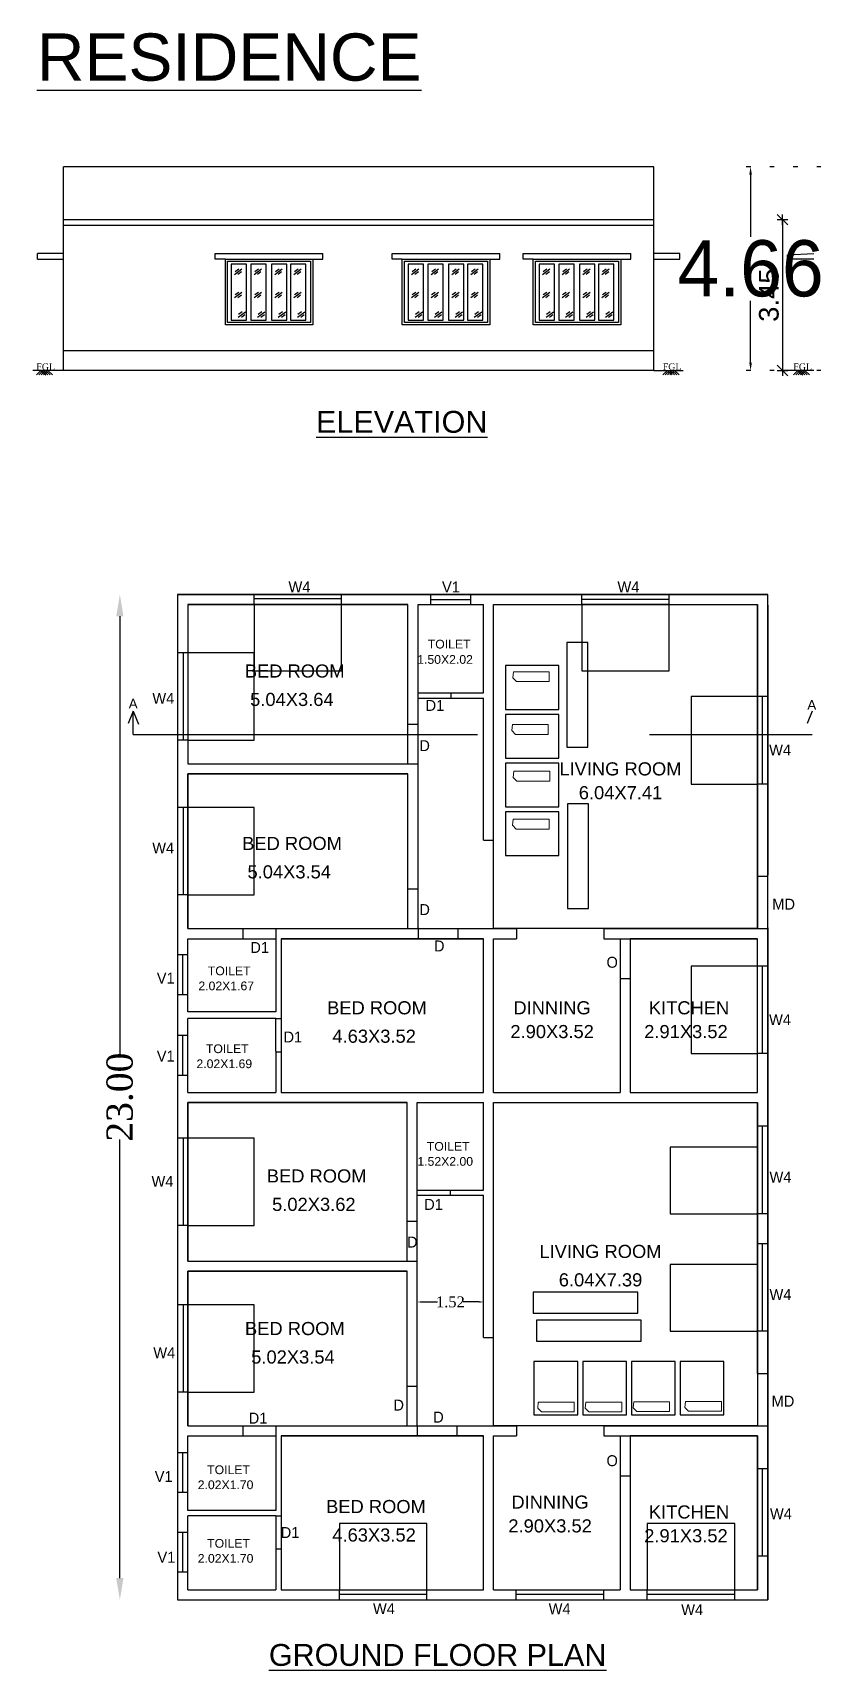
# Model space of a CAD drawing. Header units: metres. Extents: x 1422408 to 2565053, y 3723 to 80428.
# Drawn here: x 2267674.49 to 2267692.33, y 4114.16 to 4151.62 of the extents above; entities that cross this region are included whole.
import ezdxf
from ezdxf.enums import TextEntityAlignment as Align

# ---------------------------------------------------------------- set-up
doc = ezdxf.new("R2010")
doc.units = ezdxf.units.M
doc.header["$LTSCALE"] = 3.5
doc.header["$MEASUREMENT"] = 0
for name, pattern in [('DOT2', [0.125, 0, -0.125]), ('HIDDEN', [0.375, 0.25, -0.125]), ('PHANTOM2', [1.25, 0.625, -0.125, 0.125, -0.125, 0.125, -0.125])]:
    doc.linetypes.add(name, pattern=pattern)
doc.layers.get('0').update_dxf_attribs({"linetype": 'CONTINUOUS'})
doc.layers.get('DEFPOINTS').update_dxf_attribs({"linetype": 'CONTINUOUS'})
doc.layers.add('BLK_7_FLR_0_BLT_UP_AREA', color=1, linetype='CONTINUOUS', plot=False)
for name, color, linetype in [('BLK_7_FLR_0_EXIT_WIDTH_DOOR', 2, 'CONTINUOUS'), ('BLK_7_FLR_0_REGULAR_ROOM_1', 117, 'CONTINUOUS'), ('BLK_7_FLR_0_REGULAR_ROOM_10', 117, 'CONTINUOUS'), ('BLK_7_FLR_0_REGULAR_ROOM_2', 117, 'CONTINUOUS'), ('BLK_7_FLR_0_REGULAR_ROOM_3', 117, 'CONTINUOUS'), ('BLK_7_FLR_0_REGULAR_ROOM_4', 117, 'CONTINUOUS'), ('BLK_7_FLR_0_REGULAR_ROOM_5', 117, 'CONTINUOUS'), ('BLK_7_FLR_0_REGULAR_ROOM_6', 117, 'CONTINUOUS'), ('BLK_7_FLR_0_REGULAR_ROOM_7', 117, 'CONTINUOUS'), ('BLK_7_FLR_0_REGULAR_ROOM_8', 117, 'CONTINUOUS'), ('BLK_7_FLR_0_REGULAR_ROOM_9', 117, 'CONTINUOUS'), ('BLK_7_FLR_0_ROOM_10_LIGHT_VENTILATION_1', 232, 'CONTINUOUS'), ('BLK_7_FLR_0_ROOM_1_LIGHT_VENTILATION_1', 232, 'CONTINUOUS'), ('BLK_7_FLR_0_ROOM_2_LIGHT_VENTILATION_1', 232, 'CONTINUOUS'), ('BLK_7_FLR_0_ROOM_3_LIGHT_VENTILATION_1', 232, 'CONTINUOUS'), ('BLK_7_FLR_0_ROOM_4_LIGHT_VENTILATION_1', 232, 'CONTINUOUS'), ('BLK_7_FLR_0_ROOM_5_LIGHT_VENTILATION_1', 232, 'CONTINUOUS'), ('BLK_7_FLR_0_ROOM_7_LIGHT_VENTILATION_1', 232, 'CONTINUOUS'), ('BLK_7_FLR_0_ROOM_8_LIGHT_VENTILATION_1', 232, 'CONTINUOUS'), ('BLK_7_FLR_0_ROOM_9_LIGHT_VENTILATION_1', 232, 'CONTINUOUS'), ('BLK_7_FLR_0_URINAL', 235, 'CONTINUOUS'), ('BLK_7_FLR_0_WATER_CLOSET', 213, 'CONTINUOUS'), ('BLK_7_HT_OF_BLDG', 5, 'CONTINUOUS')]:
    doc.layers.add(name, color=color, linetype=linetype)
doc.layers.add('BLK_7_FLR_0_WASH', color=243, linetype='CONTINUOUS', lineweight=5)
doc.styles.add('ANAND', font='times.ttf')
doc.styles.add('ROOM TEXT 10.5', font='swisse.ttf')
doc.styles.add('style1', font='arial.ttf', dxfattribs={"height": 0.28})
doc.styles.add('style1jaya', font='times.ttf')
doc.dimstyles.new('STANDARD$0', dxfattribs={"dimtxt": 0.25, "dimasz": 0.1, "dimexe": 2, "dimexo": 2, "dimgap": 0, "dimtad": 0, "dimzin": 0, "dimdsep": 46, "dimtxsty": 'ANAND', "dimcen": 0.0625, "dimdle": 2.5, "dimse1": 1, "dimse2": 1, "dimclrd": 2, "dimclre": 9, "dimadec": 0, "dimazin": 0, "dimtfac": 1, "dimtix": 1, "dimtofl": 0, "dimtmove": 2, "dimatfit": 3, "dimldrblk": 'OBLIQUE', "dimfxl": 0, "dimtolj": 1, "dimtzin": 0, "dimarcsym": 0})

msp = doc.modelspace()

# ---------------------------------------------------------------- texts
at = {"ltscale": 0.22, "style": 'ROOM TEXT 10.5'}
for s, height, p in [('%%URESIDENCE', 1.08, (2267674.58698, 4150.51898, -0.00031)), ('%%UELEVATION', 0.5, (2267680.97582, 4142.46524, -0.00031)), ('1.50X2.02', 0.2, (2267683.29077, 4137.17995, -0.00057)), ('TOILET', 0.2, (2267683.532, 4137.53091, -0.00031)), ('BED ROOM', 0.3, (2267679.34604, 4136.86581, -0.00031)), ('5.04X3.64', 0.3, (2267679.46717, 4136.21536, -0.00031)), ('LIVING ROOM', 0.3, (2267686.54254, 4134.62693, -0.00031)), ('6.04X7.41', 0.3, (2267686.98707, 4134.08272, -0.00031)), ('BED ROOM', 0.3, (2267679.28562, 4132.92206, -0.00031)), ('5.04X3.54', 0.3, (2267679.40675, 4132.27162, -0.00031)), ('TOILET', 0.2, (2267678.49967, 4130.05664, -0.00005)), ('2.02X1.67', 0.2, (2267678.2835, 4129.71284, -0.00031)), ('BED ROOM', 0.3, (2267681.22877, 4129.16253, -0.00031)), ('DINNING', 0.3, (2267685.49104, 4129.16253, -0.00031)), ('KITCHEN', 0.3, (2267688.58963, 4129.16253, -0.00031)), ('4.63X3.52', 0.3, (2267681.34989, 4128.51208, -0.00031)), ('2.90X3.52', 0.3, (2267685.42187, 4128.61832, -0.00031)), ('2.91X3.52', 0.3, (2267688.48441, 4128.61832, -0.00031)), ('TOILET', 0.2, (2267678.45592, 4128.27548, -0.00005)), ('2.02X1.69', 0.2, (2267678.23975, 4127.93168, -0.00031)), ('TOILET', 0.2, (2267683.51065, 4126.04264, -0.00031)), ('1.52X2.00', 0.2, (2267683.29449, 4125.69884, -0.00057)), ('BED ROOM', 0.3, (2267679.84915, 4125.31613, -0.00031)), ('5.02X3.62', 0.3, (2267679.97027, 4124.66568, -0.00031)), ('LIVING ROOM', 0.3, (2267686.08525, 4123.58972, -0.00031)), ('6.04X7.39', 0.3, (2267686.52978, 4122.93989, -0.00031)), ('BED ROOM', 0.3, (2267679.34959, 4121.82539, -0.00031)), ('5.02X3.54', 0.3, (2267679.49183, 4121.17494, -0.00031)), ('TOILET', 0.2, (2267678.48531, 4118.64522, -0.00031)), ('2.02X1.70', 0.2, (2267678.26914, 4118.30142, -0.00057)), ('BED ROOM', 0.3, (2267681.20558, 4117.75376, -0.00031)), ('DINNING', 0.3, (2267685.44456, 4117.85583, -0.00031)), ('KITCHEN', 0.3, (2267688.58963, 4117.63024, -0.00031)), ('2.90X3.52', 0.3, (2267685.37539, 4117.31162, -0.00031)), ('TOILET', 0.2, (2267678.48531, 4116.96203, -0.00031)), ('4.63X3.52', 0.3, (2267681.34783, 4117.10331, -0.00031)), ('2.91X3.52', 0.3, (2267688.48441, 4117.08604, -0.00031)), ('2.02X1.70', 0.2, (2267678.26914, 4116.61823, -0.00057)), ('%%UGROUND FLOOR PLAN', 0.5, (2267679.89602, 4114.25934, -0.00031))]:
    msp.add_text(s, height=height, dxfattribs=at).set_placement(p)
at = {"linetype": 'HIDDEN', "style": 'style1jaya'}
for p in [(2267674.76142, 4143.97647, -0.00046), (2267689.09429, 4143.97647, -0.00046), (2267692.08158, 4143.97647, -0.00046)]:
    msp.add_text(' FGL', height=0.15, dxfattribs=at).set_placement(p, align=Align.MIDDLE_CENTER)
at = {"ltscale": 0.5, "style": 'ROOM TEXT 10.5'}
for p in [(2267676.68827, 4136.15876, -0.00031), (2267692.21532, 4136.1304, -0.00031)]:
    msp.add_text('A', height=0.22056, dxfattribs=at).set_placement(p)
at = {"extrusion": (2.5088e-05, 2.28178e-05, 1), "char_height": 0.25, "text_direction": (1, 0, -2.5e-05)}
for s, width, insert, attachment_point in [('W4', 666.519572, (2267680.84656, 4138.8135, -0.00045), 9), ('V1', 666.519572, (2267684.26664, 4138.8135, -0.00045), 9), ('W4', 666.519572, (2267688.37363, 4138.8135, -0.00045), 9), ('W4', 666.519572, (2267677.73226, 4136.26638, -0.00081), 9), ('D1', 431.3387782, (2267683.90908, 4136.3536, -0.00096), 3), ('D', 431.3387782, (2267683.58065, 4135.43325, -0.00092), 3), ('W4', 666.519572, (2267691.84409, 4135.0841, -0.00113), 9), ('W4', 666.519572, (2267677.72969, 4132.84254, -0.00073), 9), ('MD', 1592.1697861, (2267691.93459, 4131.80799, -0.00106), 3), ('D', 431.3387782, (2267683.58065, 4131.68325, -0.00084), 3), ('D1', 431.3387782, (2267679.89908, 4130.81652, -0.00074), 3), ('D', 431.3387782, (2267683.91564, 4130.85157, -0.00084), 3), ('O', 431.3387782, (2267687.88138, 4130.4782, -0.00045), 3), ('V1', 666.519572, (2267677.74054, 4129.86699, -0.00062), 9), ('W4', 666.519572, (2267691.84231, 4128.91558, -0.00099), 9), ('D1', 431.3387782, (2267680.65799, 4128.7695, -0.00032), 3), ('V1', 666.519572, (2267677.74054, 4128.08249, -0.00062), 9), ('W4', 666.519572, (2267677.71266, 4125.21725, -0.00055), 9), ('W4', 666.519572, (2267691.85238, 4125.31312, -0.00087), 9), ('D1', 431.3387782, (2267683.8777, 4124.94016, -0.0007), 3), ('D', 431.3387782, (2267683.29884, 4124.07825, -0.00066), 3), ('W4', 666.519572, (2267691.85238, 4122.62671, -0.00087), 9), ('W4', 666.519572, (2267677.75437, 4121.29664, -0.00047), 9), ('D', 431.3387782, (2267682.98723, 4120.34942, -0.00058), 3), ('MD', 1592.1697861, (2267691.9188, 4120.43873, -0.00079), 3), ('D1', 431.3387782, (2267679.86207, 4120.05006, -0.00048), 3), ('D', 431.3387782, (2267683.89692, 4120.07382, -0.00058), 3), ('O', 431.3387782, (2267687.88138, 4119.07775, -0.00031), 3), ('V1', 666.519572, (2267677.69357, 4118.46604, -0.0004), 9), ('W4', 666.519572, (2267691.86314, 4117.6136, -0.00073), 9), ('D1', 431.3387782, (2267680.59442, 4117.43402, -0.00044), 3), ('V1', 666.519572, (2267677.75532, 4116.61948, -0.00035), 9), ('W4', 666.519572, (2267682.78012, 4115.44332, -0.00045), 9), ('W4', 666.519572, (2267686.79899, 4115.44002, -0.00055), 9), ('W4', 666.519572, (2267689.83208, 4115.41993, -0.00063), 9)]:
    msp.add_mtext_dynamic_manual_height_columns(s, width=width, gutter_width=5000, heights=[0], dxfattribs=dict(at, insert=insert, attachment_point=attachment_point))

# ---------------------------------------------------------------- blocks, each defined once
blk = doc.blocks.new('*D680')
at = {"lineweight": -2}
for p, q in [((2267676.487, 4138.268), (2267676.487, 4128.239)), ((2267676.487, 4116.268), (2267676.487, 4126.297))]:
    blk.add_line(p, q, dxfattribs=at)
for points in [[(2267676.404, 4138.268), (2267676.57, 4138.268), (2267676.487, 4138.768)], [(2267676.404, 4116.268), (2267676.57, 4116.268), (2267676.487, 4115.768)]]:
    blk.add_solid(points)
at = {"layer": 'DEFPOINTS', "color": 0}
for p in [(2267676.487, 4138.768), (2267677.809, 4138.768, 0), (2267677.809, 4115.768, 0)]:
    blk.add_point(p, dxfattribs=at)
at = {"color": 0, "lineweight": -2, "insert": (2267676.487, 4127.268), "char_height": 0.6, "attachment_point": 5, "rotation": 90, "style": 'ANAND'}
blk.add_mtext('\\A1;23.00', dxfattribs=at)
blk = doc.blocks.new('_Oblique')
at = {"color": 0, "linetype": 'ByBlock', "lineweight": -2}
blk.add_line((-0.5, -0.5), (0.5, 0.5), dxfattribs=at)
blk = doc.blocks.new('*D594')
at = {"layer": 'BLK_7_FLR_0_EXIT_WIDTH_DOOR', "color": 2, "linetype": 'Continuous', "lineweight": -2, "ltscale": 400}
for p, q in [((2267683.389, 4122.583), (2267683.755, 4122.583)), ((2267684.709, 4122.583), (2267684.343, 4122.583))]:
    blk.add_line(p, q, dxfattribs=at)
at = {"layer": 'BLK_7_FLR_0_EXIT_WIDTH_DOOR', "color": 2, "ltscale": 400}
for points in [[(2267683.389, 4122.599), (2267683.389, 4122.566), (2267683.289, 4122.583)], [(2267684.709, 4122.599), (2267684.709, 4122.566), (2267684.809, 4122.583)]]:
    blk.add_solid(points, dxfattribs=at)
at = {"layer": 'DEFPOINTS', "color": 0, "ltscale": 400}
for p in [(2267683.289, 4122.583, 0), (2267684.809, 4122.583, 0), (2267684.809, 4122.583)]:
    blk.add_point(p, dxfattribs=at)
at = {"layer": 'BLK_7_FLR_0_EXIT_WIDTH_DOOR', "color": 0, "ltscale": 400, "insert": (2267684.049, 4122.583), "char_height": 0.25, "attachment_point": 5, "style": 'ANAND'}
blk.add_mtext('\\A1;1.52', dxfattribs=at)
blk = doc.blocks.new('ER')
for p, q in [((-3, -3), (3, 3)), ((-3, 0), (3, 0)), ((0, -3), (0, 3))]:
    blk.add_line(p, q)
blk = doc.blocks.new('*D683')
at = {"lineweight": -2, "ltscale": 0.05}
blk.add_line((2267691.648, 4147.298), (2267691.648, 4143.928), dxfattribs=at)
at = {"layer": 'DEFPOINTS', "color": 0, "ltscale": 0.05}
for p in [(2267692.366, 4147.338, 0), (2267691.648, 4143.888), (2267692.366, 4143.888, 0)]:
    blk.add_point(p, dxfattribs=at)
at = {"lineweight": -2, "ltscale": 0.05, "xscale": 0.04, "yscale": 0.04, "zscale": 0.04}
for p, rotation in [((2267691.648, 4147.338), 90), ((2267691.648, 4143.888), 270)]:
    blk.add_blockref('ER', p, dxfattribs=dict(at, rotation=rotation))
at = {"color": 0, "ltscale": 0.05, "insert": (2267691.338, 4145.613), "char_height": 0.28, "attachment_point": 5, "rotation": 90, "style": 'style1'}
blk.add_mtext('\\A1;{\\H1.6071x;3.45}', dxfattribs=at)
blk = doc.blocks.new('_DOT')
at = {"color": 0, "linetype": 'ByBlock'}
blk.add_line((-0.5, 0), (-1, 0), dxfattribs=at)
at = {"color": 0, "linetype": 'ByBlock', "const_width": 0.5}
blk.add_lwpolyline([(-0.25, 0, 1), (0.25, 0, 1)], format="xyb", close=True, dxfattribs=at)
blk = doc.blocks.new('*D693')
at = {"layer": 'BLK_7_HT_OF_BLDG', "color": 0, "linetype": 'DOT2', "lineweight": -2}
for p, q in [((2267692.533, 4148.548), (2267690.738, 4148.548)), ((2267692.533, 4143.888), (2267690.738, 4143.888))]:
    blk.add_line(p, q, dxfattribs=at)
at = {"layer": 'BLK_7_HT_OF_BLDG', "color": 0, "linetype": 'PHANTOM2', "lineweight": -2}
for p, q in [((2267690.918, 4148.368), (2267690.918, 4146.95)), ((2267690.918, 4144.068), (2267690.918, 4145.485))]:
    blk.add_line(p, q, dxfattribs=at)
at = {"layer": 'BLK_7_HT_OF_BLDG', "color": 0}
for points in [[(2267690.888, 4148.368), (2267690.948, 4148.368), (2267690.918, 4148.548)], [(2267690.888, 4144.068), (2267690.948, 4144.068), (2267690.918, 4143.888)]]:
    blk.add_solid(points, dxfattribs=at)
at = {"layer": 'DEFPOINTS', "color": 0}
for p in [(2267690.918, 4148.548), (2267692.596, 4148.548, 0), (2267692.596, 4143.888, 0)]:
    blk.add_point(p, dxfattribs=at)
at = {"layer": 'BLK_7_HT_OF_BLDG', "color": 0, "lineweight": 25, "insert": (2267690.918, 4146.218), "char_height": 0.6, "attachment_point": 5}
blk.add_mtext('\\A1;{\\H2.1429x;4.66}', dxfattribs=at)

# ---------------------------------------------------------------- dimensions: what is measured, and where the dimension line sits
at = {"ltscale": 0.05}
dim = msp.add_linear_dim(base=(2267691.64807, 4143.88762, -0.00031), p1=(2267692.36578, 4147.33762, -0.00046), p2=(2267692.36578, 4143.88762, -0.00046), angle=90, text='{\\H1.6071x;3.45}', dimstyle='STANDARD$0', override={"dimtxt": 0.28, "dimasz": 0.04, "dimgap": 0.08, "dimtad": 2, "dimtxsty": 'style1', "dimblk": 'ER', "dimclrd": 256, "dimldrblk": 'DOT', "dimfxl": 0.18, "dimfxlon": 1, "dimarcsym": 1}, dxfattribs=at)
dim.commit()
dim.dimension.update_dxf_attribs({"geometry": '*D683', "text_midpoint": (2267691.33817, 4145.61262, -0.00031)})
at = {"lineweight": -2}
dim = msp.add_aligned_dim(p1=(2267677.80894, 4115.76801, -0.00034), p2=(2267677.80894, 4138.76801, -0.00046), distance=1.32183, dimstyle='STANDARD$0', override={"dimtxt": 0.6, "dimasz": 0.5, "dimclrd": 256}, dxfattribs=at)
dim.commit()
dim.dimension.update_dxf_attribs({"geometry": '*D680', "text_midpoint": (2267676.48711, 4127.26801)})
at = {"layer": 'BLK_7_FLR_0_EXIT_WIDTH_DOOR', "ltscale": 400}
dim = msp.add_aligned_dim(p1=(2267683.28894, 4122.58277, -0.00024), p2=(2267684.80894, 4122.58277, -0.00028), distance=0, dimstyle='STANDARD$0', override={"dimfxl": 0.18}, dxfattribs=at)
dim.commit()
dim.dimension.update_dxf_attribs({"geometry": '*D594', "text_midpoint": (2267684.04894, 4122.58277)})
at = {"layer": 'BLK_7_HT_OF_BLDG', "lineweight": 25}
dim = msp.add_aligned_dim(p1=(2267692.59578, 4143.88762, -0.00046), p2=(2267692.59578, 4148.54762, -0.00046), distance=1.67819, text='{\\H2.1429x;4.66}', dimstyle='STANDARD$0', override={"dimtxt": 0.6, "dimasz": 0.18, "dimexe": 0.18, "dimexo": 0.0625, "dimgap": 0.09, "dimtih": 1, "dimtoh": 1, "dimdec": 4, "dimtxsty": 'Standard', "dimcen": 0.09, "dimdle": 0, "dimse1": 0, "dimse2": 0, "dimclrd": 0, "dimclre": 0, "dimtdec": 4, "dimtix": 0, "dimtmove": 0, "dimfxl": 0, "dimarcsym": 2}, dxfattribs=at)
dim.commit()
dim.dimension.update_dxf_attribs({"geometry": '*D693', "text_midpoint": (2267690.91759, 4146.21762)})

# ---------------------------------------------------------------- linework, layer by layer
at = {"ltscale": 0.05}
for p, q in [((2267675.20057, 4143.88762, -0.00046), (2267675.20057, 4148.54762, -0.00046)), ((2267688.70057, 4148.54762, -0.00046), (2267675.20057, 4148.54762, -0.00046)), ((2267688.70057, 4143.88762, -0.00048), (2267688.70057, 4148.54762, -0.00048)), ((2267688.70057, 4147.33762, -0.00046), (2267675.20057, 4147.33762, -0.00046)), ((2267688.70057, 4147.20762, -0.00046), (2267675.20057, 4147.20762, -0.00046)), ((2267674.60057, 4146.43762, -0.00046), (2267674.60057, 4146.56762, -0.00046)), ((2267675.20057, 4146.56762, -0.00046), (2267674.60057, 4146.56762, -0.00046)), ((2267674.60057, 4146.43762, -0.00046), (2267675.20057, 4146.43762, -0.00046)), ((2267678.67057, 4146.56762, -0.00048), (2267681.13057, 4146.56762, -0.00048)), ((2267678.67057, 4146.43762, -0.00048), (2267678.67057, 4146.56762, -0.00048)), ((2267678.90057, 4146.43762, -0.00048), (2267678.67057, 4146.43762, -0.00048)), ((2267680.90057, 4146.43762, -0.00048), (2267681.13057, 4146.43762, -0.00048)), ((2267681.13057, 4146.43762, -0.00048), (2267681.13057, 4146.56762, -0.00048)), ((2267682.7189, 4146.56762, -0.00021), (2267685.1789, 4146.56762, -0.00021)), ((2267682.7189, 4146.43762, -0.00021), (2267682.7189, 4146.56762, -0.00021)), ((2267682.9489, 4146.43762, -0.00021), (2267682.7189, 4146.43762, -0.00021)), ((2267684.9489, 4146.43762, -0.00021), (2267685.1789, 4146.43762, -0.00021)), ((2267685.1789, 4146.43762, -0.00021), (2267685.1789, 4146.56762, -0.00021)), ((2267685.71654, 4146.56762, -0.00029), (2267688.17654, 4146.56762, -0.00029)), ((2267685.71654, 4146.43762, -0.00029), (2267685.71654, 4146.56762, -0.00029)), ((2267685.94654, 4146.43762, -0.00029), (2267685.71654, 4146.43762, -0.00029)), ((2267687.94654, 4146.43762, -0.00029), (2267688.17654, 4146.43762, -0.00029)), ((2267688.17654, 4146.43762, -0.00029), (2267688.17654, 4146.56762, -0.00029)), ((2267689.30057, 4146.56762, -0.00048), (2267688.70057, 4146.56762, -0.00048)), ((2267688.70057, 4146.43762, -0.00048), (2267689.30057, 4146.43762, -0.00048)), ((2267689.30057, 4146.43762, -0.00048), (2267689.30057, 4146.56762, -0.00048)), ((2267691.76578, 4146.53762, -0.00033), (2267692.36578, 4146.56762, -0.00033)), ((2267691.76578, 4146.43762, -0.00033), (2267691.76578, 4146.53762, -0.00033)), ((2267692.36578, 4146.43762, -0.00033), (2267691.76578, 4146.43762, -0.00033)), ((2267679.11303, 4146.08906, -0.00032), (2267679.28101, 4146.21161, -0.00032)), ((2267679.12591, 4146.15524, -0.00032), (2267679.2099, 4146.21529, -0.00032)), ((2267679.18844, 4146.09029, -0.00032), (2267679.26813, 4146.15156, -0.00032)), ((2267679.56019, 4146.08906, -0.00032), (2267679.72817, 4146.21161, -0.00032)), ((2267679.57307, 4146.15524, -0.00032), (2267679.65705, 4146.21529, -0.00032)), ((2267679.6356, 4146.09029, -0.00032), (2267679.71529, 4146.15156, -0.00032)), ((2267680.03371, 4146.08906, -0.00032), (2267680.20168, 4146.21161, -0.00032)), ((2267680.04658, 4146.15524, -0.00032), (2267680.13057, 4146.21529, -0.00032)), ((2267680.10911, 4146.09029, -0.00032), (2267680.18881, 4146.15156, -0.00032)), ((2267680.46996, 4146.08906, -0.00032), (2267680.63793, 4146.21161, -0.00032)), ((2267680.48283, 4146.15524, -0.00032), (2267680.56682, 4146.21529, -0.00032)), ((2267680.54537, 4146.09029, -0.00032), (2267680.62506, 4146.15156, -0.00032)), ((2267683.16136, 4146.08906, -0.00006), (2267683.32933, 4146.21161, -0.00006)), ((2267683.17423, 4146.15524, -0.00006), (2267683.25822, 4146.21529, -0.00006)), ((2267683.23677, 4146.09029, -0.00006), (2267683.31646, 4146.15156, -0.00006)), ((2267683.60852, 4146.08906, -0.00006), (2267683.77649, 4146.21161, -0.00006)), ((2267683.62139, 4146.15524, -0.00006), (2267683.70538, 4146.21529, -0.00006)), ((2267683.68392, 4146.09029, -0.00006), (2267683.76362, 4146.15156, -0.00006)), ((2267684.08204, 4146.08906, -0.00006), (2267684.25001, 4146.21161, -0.00006)), ((2267684.09491, 4146.15524, -0.00006), (2267684.1789, 4146.21529, -0.00006)), ((2267684.15744, 4146.09029, -0.00006), (2267684.23714, 4146.15156, -0.00006)), ((2267684.51829, 4146.08906, -0.00006), (2267684.68626, 4146.21161, -0.00006)), ((2267684.53116, 4146.15524, -0.00006), (2267684.61515, 4146.21529, -0.00006)), ((2267684.59369, 4146.09029, -0.00006), (2267684.67339, 4146.15156, -0.00006)), ((2267686.15901, 4146.08906, -0.00013), (2267686.32698, 4146.21161, -0.00013)), ((2267686.17188, 4146.15524, -0.00013), (2267686.25587, 4146.21529, -0.00013)), ((2267686.23441, 4146.09029, -0.00013), (2267686.31411, 4146.15156, -0.00013)), ((2267686.60617, 4146.08906, -0.00013), (2267686.77414, 4146.21161, -0.00013)), ((2267686.61904, 4146.15524, -0.00013), (2267686.70303, 4146.21529, -0.00013)), ((2267686.68157, 4146.09029, -0.00013), (2267686.76127, 4146.15156, -0.00013)), ((2267687.07968, 4146.08906, -0.00013), (2267687.24766, 4146.21161, -0.00013)), ((2267687.09256, 4146.15524, -0.00013), (2267687.17654, 4146.21529, -0.00013)), ((2267687.15509, 4146.09029, -0.00013), (2267687.23478, 4146.15156, -0.00013)), ((2267687.51593, 4146.08906, -0.00013), (2267687.68391, 4146.21161, -0.00013)), ((2267687.52881, 4146.15524, -0.00013), (2267687.6128, 4146.21529, -0.00013)), ((2267687.59134, 4146.09029, -0.00013), (2267687.67103, 4146.15156, -0.00013)), ((2267679.11166, 4145.55793, -0.00032), (2267679.27964, 4145.68048, -0.00032)), ((2267679.12454, 4145.62411, -0.00032), (2267679.20852, 4145.68416, -0.00032)), ((2267679.18707, 4145.55916, -0.00032), (2267679.26676, 4145.62043, -0.00032)), ((2267679.55882, 4145.55793, -0.00032), (2267679.72679, 4145.68048, -0.00032)), ((2267679.57169, 4145.62411, -0.00032), (2267679.65568, 4145.68416, -0.00032)), ((2267679.63422, 4145.55916, -0.00032), (2267679.71392, 4145.62043, -0.00032)), ((2267680.03234, 4145.55793, -0.00032), (2267680.20031, 4145.68048, -0.00032)), ((2267680.04521, 4145.62411, -0.00032), (2267680.1292, 4145.68416, -0.00032)), ((2267680.10774, 4145.55916, -0.00032), (2267680.18744, 4145.62043, -0.00032)), ((2267680.46859, 4145.55793, -0.00032), (2267680.63656, 4145.68048, -0.00032)), ((2267680.48146, 4145.62411, -0.00032), (2267680.56545, 4145.68416, -0.00032)), ((2267680.54399, 4145.55916, -0.00032), (2267680.62369, 4145.62043, -0.00032)), ((2267683.15999, 4145.55793, -0.00006), (2267683.32796, 4145.68048, -0.00006)), ((2267683.17286, 4145.62411, -0.00006), (2267683.25685, 4145.68416, -0.00006)), ((2267683.23539, 4145.55916, -0.00006), (2267683.31509, 4145.62043, -0.00006)), ((2267683.60715, 4145.55793, -0.00006), (2267683.77512, 4145.68048, -0.00006)), ((2267683.62002, 4145.62411, -0.00006), (2267683.70401, 4145.68416, -0.00006)), ((2267683.68255, 4145.55916, -0.00006), (2267683.76225, 4145.62043, -0.00006)), ((2267684.08066, 4145.55793, -0.00006), (2267684.24864, 4145.68048, -0.00006)), ((2267684.09354, 4145.62411, -0.00006), (2267684.17753, 4145.68416, -0.00006)), ((2267684.15607, 4145.55916, -0.00006), (2267684.23576, 4145.62043, -0.00006)), ((2267684.51692, 4145.55793, -0.00006), (2267684.68489, 4145.68048, -0.00006)), ((2267684.52979, 4145.62411, -0.00006), (2267684.61378, 4145.68416, -0.00006)), ((2267684.59232, 4145.55916, -0.00006), (2267684.67202, 4145.62043, -0.00006)), ((2267686.15764, 4145.55793, -0.00013), (2267686.32561, 4145.68048, -0.00013)), ((2267686.17051, 4145.62411, -0.00013), (2267686.2545, 4145.68416, -0.00013)), ((2267686.23304, 4145.55916, -0.00013), (2267686.31274, 4145.62043, -0.00013)), ((2267686.60479, 4145.55793, -0.00013), (2267686.77277, 4145.68048, -0.00013)), ((2267686.61767, 4145.62411, -0.00013), (2267686.70165, 4145.68416, -0.00013)), ((2267686.6802, 4145.55916, -0.00013), (2267686.75989, 4145.62043, -0.00013)), ((2267687.07831, 4145.55793, -0.00013), (2267687.24629, 4145.68048, -0.00013)), ((2267687.09119, 4145.62411, -0.00013), (2267687.17517, 4145.68416, -0.00013)), ((2267687.15372, 4145.55916, -0.00013), (2267687.23341, 4145.62043, -0.00013)), ((2267687.51456, 4145.55793, -0.00013), (2267687.68254, 4145.68048, -0.00013)), ((2267687.52744, 4145.62411, -0.00013), (2267687.61142, 4145.68416, -0.00013)), ((2267687.58997, 4145.55916, -0.00013), (2267687.66966, 4145.62043, -0.00013)), ((2267679.19206, 4145.11108, -0.00032), (2267679.36004, 4145.23363, -0.00032)), ((2267679.20494, 4145.17726, -0.00032), (2267679.28893, 4145.23731, -0.00032)), ((2267679.63922, 4145.11108, -0.00032), (2267679.8072, 4145.23363, -0.00032)), ((2267679.6521, 4145.17726, -0.00032), (2267679.73608, 4145.23731, -0.00032)), ((2267680.11274, 4145.11108, -0.00032), (2267680.28071, 4145.23363, -0.00032)), ((2267680.12561, 4145.17726, -0.00032), (2267680.2096, 4145.23731, -0.00032)), ((2267680.54899, 4145.11108, -0.00032), (2267680.71697, 4145.23363, -0.00032)), ((2267680.56187, 4145.17726, -0.00032), (2267680.64585, 4145.23731, -0.00032)), ((2267683.24039, 4145.11108, -0.00006), (2267683.40836, 4145.23363, -0.00006)), ((2267683.25326, 4145.17726, -0.00006), (2267683.33725, 4145.23731, -0.00006)), ((2267683.68755, 4145.11108, -0.00006), (2267683.85552, 4145.23363, -0.00006)), ((2267683.70042, 4145.17726, -0.00006), (2267683.78441, 4145.23731, -0.00006)), ((2267684.16107, 4145.11108, -0.00006), (2267684.32904, 4145.23363, -0.00006)), ((2267684.17394, 4145.17726, -0.00006), (2267684.25793, 4145.23731, -0.00006)), ((2267684.59732, 4145.11108, -0.00006), (2267684.76529, 4145.23363, -0.00006)), ((2267684.61019, 4145.17726, -0.00006), (2267684.69418, 4145.23731, -0.00006)), ((2267686.23804, 4145.11108, -0.00013), (2267686.40601, 4145.23363, -0.00013)), ((2267686.25091, 4145.17726, -0.00013), (2267686.3349, 4145.23731, -0.00013)), ((2267686.6852, 4145.11108, -0.00013), (2267686.85317, 4145.23363, -0.00013)), ((2267686.69807, 4145.17726, -0.00013), (2267686.78206, 4145.23731, -0.00013)), ((2267687.15871, 4145.11108, -0.00013), (2267687.32669, 4145.23363, -0.00013)), ((2267687.17159, 4145.17726, -0.00013), (2267687.25557, 4145.23731, -0.00013)), ((2267687.59496, 4145.11108, -0.00013), (2267687.76294, 4145.23363, -0.00013)), ((2267687.60784, 4145.17726, -0.00013), (2267687.69183, 4145.23731, -0.00013)), ((2267679.26747, 4145.11231, -0.00032), (2267679.34716, 4145.17358, -0.00032)), ((2267679.71463, 4145.11231, -0.00032), (2267679.79432, 4145.17358, -0.00032)), ((2267680.18814, 4145.11231, -0.00032), (2267680.26784, 4145.17358, -0.00032)), ((2267680.6244, 4145.11231, -0.00032), (2267680.70409, 4145.17358, -0.00032)), ((2267683.3158, 4145.11231, -0.00006), (2267683.39549, 4145.17358, -0.00006)), ((2267683.76295, 4145.11231, -0.00006), (2267683.84265, 4145.17358, -0.00006)), ((2267684.23647, 4145.11231, -0.00006), (2267684.31617, 4145.17358, -0.00006)), ((2267684.67272, 4145.11231, -0.00006), (2267684.75242, 4145.17358, -0.00006)), ((2267686.31344, 4145.11231, -0.00013), (2267686.39314, 4145.17358, -0.00013)), ((2267686.7606, 4145.11231, -0.00013), (2267686.8403, 4145.17358, -0.00013)), ((2267687.23412, 4145.11231, -0.00013), (2267687.31381, 4145.17358, -0.00013)), ((2267687.67037, 4145.11231, -0.00013), (2267687.75006, 4145.17358, -0.00013)), ((2267688.70057, 4144.33762, -0.00046), (2267675.20057, 4144.33762, -0.00046)), ((2267675.20057, 4143.88762, -0.00046), (2267674.49349, 4143.88762, -0.00046)), ((2267688.70057, 4143.88762, -0.00046), (2267675.20057, 4143.88762, -0.00046)), ((2267688.70057, 4143.88762, -0.00046), (2267689.37919, 4143.88762, -0.00046)), ((2267692.36578, 4143.88762, -0.00046), (2267691.67146, 4143.88762, -0.00046)), ((2267692.36578, 4143.88762, -0.00046), (2267691.80991, 4143.88762, -0.00046)), ((2267683.60394, 4138.53801, -0.00061), (2267683.60394, 4138.76801, -0.00063)), ((2267683.60394, 4138.65301, -0.00062), (2267684.51394, 4138.65301, -0.00062)), ((2267684.51394, 4138.53801, -0.00061), (2267684.51394, 4138.76801, -0.00063)), ((2267676.79272, 4136.09489, -0.00031), (2267676.67521, 4135.8154, -0.00031)), ((2267676.79272, 4135.56376, -0.00031), (2267676.79272, 4136.09489, -0.00031)), ((2267676.79272, 4136.09489, -0.00031), (2267676.9135, 4135.79814, -0.00031)), ((2267692.32922, 4136.09489, -0.00031), (2267692.21172, 4135.8154, -0.00031)), ((2267683.07894, 4134.89301, -0.00052), (2267683.30894, 4134.89301, -0.00052)), ((2267687.93466, 4130.89301, -0.00054), (2267687.93466, 4127.37301, -0.00046)), ((2267687.93466, 4130.89301, -0.00056), (2267688.16466, 4130.89301, -0.00056)), ((2267688.16466, 4130.89301, -0.00054), (2267688.16466, 4127.37301, -0.00046)), ((2267677.92394, 4129.61051, -0.0004), (2267677.92394, 4130.52051, -0.0004)), ((2267687.93466, 4129.98301, -0.00056), (2267688.16466, 4129.98301, -0.00056)), ((2267677.92394, 4127.76551, -0.00035), (2267677.92394, 4128.67551, -0.00035)), ((2267687.93466, 4119.51801, -0.00042), (2267687.93466, 4115.99801, -0.00034)), ((2267687.93466, 4119.51801, -0.00042), (2267688.16466, 4119.51801, -0.00042)), ((2267688.16466, 4119.51801, -0.00042), (2267688.16466, 4115.99801, -0.00034)), ((2267677.92394, 4118.22551, 0), (2267677.92394, 4119.13551, 0)), ((2267687.93466, 4118.60801, -0.00042), (2267688.16466, 4118.60801, -0.00042)), ((2267677.92394, 4116.40051, 0.00002), (2267677.92394, 4117.31051, 0.00002))]:
    msp.add_line(p, q, dxfattribs=at)
for p, q in [((2267674.68195, 4143.88763, -0.00046), (2267674.58064, 4143.79082, -0.00046)), ((2267674.73501, 4143.88763, -0.00046), (2267674.63081, 4143.78988, -0.00046)), ((2267674.68195, 4143.88763, -0.00046), (2267674.79338, 4143.78988, -0.00046)), ((2267674.78807, 4143.88763, -0.00046), (2267674.68387, 4143.78988, -0.00046)), ((2267674.73501, 4143.88763, -0.00046), (2267674.84199, 4143.78988, -0.00046)), ((2267674.84113, 4143.88763, -0.00046), (2267674.73693, 4143.78988, -0.00046)), ((2267674.78807, 4143.88763, -0.00046), (2267674.89505, 4143.78988, -0.00046)), ((2267674.84113, 4143.88763, -0.00046), (2267674.94811, 4143.78988, -0.00046)), ((2267689.01482, 4143.88763, -0.00046), (2267688.91351, 4143.79082, -0.00046)), ((2267689.06788, 4143.88763, -0.00046), (2267688.96368, 4143.78988, -0.00046)), ((2267689.01482, 4143.88763, -0.00046), (2267689.12624, 4143.78988, -0.00046)), ((2267689.12093, 4143.88763, -0.00046), (2267689.01674, 4143.78988, -0.00046)), ((2267689.06788, 4143.88763, -0.00046), (2267689.17486, 4143.78988, -0.00046)), ((2267689.17399, 4143.88763, -0.00046), (2267689.06979, 4143.78988, -0.00046)), ((2267689.12093, 4143.88763, -0.00046), (2267689.22792, 4143.78988, -0.00046)), ((2267689.17399, 4143.88763, -0.00046), (2267689.28097, 4143.78988, -0.00046)), ((2267692.00211, 4143.88763, -0.00046), (2267691.9008, 4143.79082, -0.00046)), ((2267692.05517, 4143.88763, -0.00046), (2267691.95097, 4143.78988, -0.00046)), ((2267692.00211, 4143.88763, -0.00046), (2267692.11354, 4143.78988, -0.00046)), ((2267692.10823, 4143.88763, -0.00046), (2267692.00403, 4143.78988, -0.00046)), ((2267692.05517, 4143.88763, -0.00046), (2267692.16215, 4143.78988, -0.00046)), ((2267692.16128, 4143.88763, -0.00046), (2267692.05709, 4143.78988, -0.00046)), ((2267692.10823, 4143.88763, -0.00046), (2267692.21521, 4143.78988, -0.00046)), ((2267692.16128, 4143.88763, -0.00046), (2267692.26827, 4143.78988, -0.00046))]:
    msp.add_line(p, q)
at = {"ltscale": 0.05, "extrusion": (2.5088e-05, 2.28178e-05, 1)}
for p, q in [((2267677.80894, 4138.76801, -0.00046), (2267677.80894, 4115.76801, -0.00034)), ((2267677.80894, 4138.76801, -0.00048), (2267691.30894, 4138.76801, -0.00081))]:
    msp.add_line(p, q, dxfattribs=at)
at = {"extrusion": (2.5088e-05, 2.28178e-05, 1)}
for p, q in [((2267678.03894, 4138.53801, -0.00047), (2267678.03894, 4134.89301, -0.00039)), ((2267678.03894, 4138.53801, -0.00048), (2267683.07894, 4138.53801, -0.00061)), ((2267679.55894, 4138.53801, -0.00051), (2267679.55894, 4138.76801, -0.00052)), ((2267681.55894, 4138.66301, -0.00057), (2267679.55894, 4138.66301, -0.00052)), ((2267681.55894, 4138.53801, -0.00056), (2267681.55894, 4138.76801, -0.00057)), ((2267681.55894, 4138.53801, -0.00056), (2267681.55894, 4138.76801, -0.00057)), ((2267683.07894, 4134.89301, -0.00052), (2267683.07894, 4138.53801, -0.00061)), ((2267683.30894, 4138.53801, -0.00061), (2267684.80894, 4138.53801, -0.00065)), ((2267683.30894, 4136.39801, -0.00056), (2267683.30894, 4138.53801, -0.00061)), ((2267684.80894, 4136.51801, -0.0006), (2267684.80894, 4138.53801, -0.00065)), ((2267685.03894, 4138.53801, -0.00066), (2267691.07894, 4138.53801, -0.00081)), ((2267685.03894, 4133.14301, -0.00052), (2267685.03894, 4138.53801, -0.00065)), ((2267687.05894, 4138.53801, -0.00071), (2267687.05894, 4138.76801, -0.00071)), ((2267689.05894, 4138.65301, -0.00076), (2267687.05894, 4138.65301, -0.00071)), ((2267689.05894, 4138.53801, -0.00047), (2267689.05894, 4138.76801, -0.00048)), ((2267689.05894, 4138.53801, -0.00047), (2267689.05894, 4138.76801, -0.00048)), ((2267691.07894, 4131.12301, -0.00064), (2267691.07894, 4138.53801, -0.00081)), ((2267691.30894, 4131.14301, -0.00064), (2267691.30894, 4138.76801, -0.00081)), ((2267691.30894, 4138.51801, -0.00081), (2267691.30894, 4132.34301, -0.00067)), ((2267678.03894, 4137.43262, -0.00046), (2267677.80894, 4137.43262, -0.00045)), ((2267678.03894, 4137.43262, -0.00046), (2267677.80894, 4137.43262, -0.00045)), ((2267677.93394, 4137.43262, -0.00045), (2267677.93394, 4135.43262, -0.00041)), ((2267677.80894, 4136.64336, -0.00043), (2267677.80894, 4136.51801, -0.00042)), ((2267683.30894, 4134.89301, -0.00052), (2267683.30894, 4136.64885, -0.00056)), ((2267683.30894, 4136.51801, -0.00056), (2267684.80894, 4136.51801, -0.0006)), ((2267683.30894, 4136.39801, -0.00056), (2267684.80894, 4136.39801, -0.0006)), ((2267684.06894, 4136.39801, -0.00058), (2267684.06894, 4136.51801, -0.00058)), ((2267684.80894, 4133.14301, -0.00052), (2267684.80894, 4136.39801, -0.0006)), ((2267691.30894, 4136.43051, -0.00076), (2267691.07894, 4136.43051, -0.00075)), ((2267691.30894, 4136.43051, -0.00076), (2267691.07894, 4136.43051, -0.00075)), ((2267691.18394, 4136.43051, -0.00076), (2267691.18394, 4134.43051, -0.00071)), ((2267683.07894, 4135.80301, -0.00054), (2267683.30894, 4135.80301, -0.00055)), ((2267678.03894, 4135.43262, -0.00041), (2267677.80894, 4135.43262, -0.00041)), ((2267678.03894, 4134.89301, -0.00039), (2267683.07894, 4134.89301, -0.00052)), ((2267683.30894, 4131.14301, -0.00044), (2267683.30894, 4134.89301, -0.00052)), ((2267678.03894, 4134.66301, -0.00039), (2267683.07894, 4134.66301, -0.00052)), ((2267678.03894, 4131.12301, -0.0003), (2267678.03894, 4134.66301, -0.00038)), ((2267683.07894, 4131.12301, -0.00044), (2267683.07894, 4134.66301, -0.00052)), ((2267691.30894, 4134.43051, -0.00071), (2267691.07894, 4134.43051, -0.00071)), ((2267678.03894, 4133.89301, -0.00037), (2267677.80894, 4133.89301, -0.00036)), ((2267678.03894, 4133.89301, -0.00037), (2267677.80894, 4133.89301, -0.00036)), ((2267677.93394, 4133.89301, -0.00037), (2267677.93394, 4131.89301, -0.00032)), ((2267684.80894, 4133.14301, -0.00052), (2267685.03894, 4133.14301, -0.00053)), ((2267691.07894, 4132.32301, -0.00066), (2267691.30894, 4132.32301, -0.00066)), ((2267678.03894, 4131.89301, -0.00032), (2267677.80894, 4131.89301, -0.00032)), ((2267683.07894, 4132.03301, -0.00043), (2267683.30894, 4132.03301, -0.00043)), ((2267678.03894, 4131.12301, -0.0003), (2267680.05894, 4131.12301, -0.00035)), ((2267679.29894, 4131.12301, -0.00036), (2267679.29894, 4130.89301, -0.00035)), ((2267680.05894, 4131.12301, -0.00035), (2267683.30894, 4131.12301, -0.00043)), ((2267680.05894, 4131.12301, -0.00036), (2267680.05894, 4129.21801, -0.00031)), ((2267683.30894, 4131.14301, -0.00044), (2267683.30894, 4130.89301, -0.00043)), ((2267683.30894, 4131.12301, -0.00043), (2267685.55894, 4131.12301, -0.00049)), ((2267684.21894, 4131.12301, -0.00044), (2267684.21894, 4130.89301, -0.00043)), ((2267685.55894, 4131.12301, -0.0005), (2267685.55894, 4130.89301, -0.00049)), ((2267687.55894, 4131.12301, -0.00054), (2267691.05894, 4131.12301, -0.00063)), ((2267687.55894, 4131.12301, -0.00055), (2267687.55894, 4130.89301, -0.00054)), ((2267691.05894, 4131.12301, -0.00063), (2267691.30894, 4131.12301, -0.00063)), ((2267691.30894, 4131.14301, -0.00064), (2267691.30894, 4127.39301, -0.00055)), ((2267691.30894, 4127.39301, -0.00055), (2267691.30894, 4131.14301, -0.00064)), ((2267678.03894, 4130.89301, -0.0003), (2267680.05894, 4130.89301, -0.00035)), ((2267678.03894, 4129.21801, -0.00026), (2267678.03894, 4130.89301, -0.0003)), ((2267680.17894, 4130.89301, -0.00035), (2267683.30894, 4130.89301, -0.00043)), ((2267680.17894, 4130.89301, -0.00035), (2267680.17894, 4129.06801, -0.00031)), ((2267683.30894, 4130.89301, -0.00043), (2267684.80894, 4130.89301, -0.00047)), ((2267684.80894, 4127.37301, -0.00039), (2267684.80894, 4130.89301, -0.00047)), ((2267685.03894, 4130.89301, -0.00048), (2267685.55894, 4130.89301, -0.00049)), ((2267685.03894, 4127.37301, -0.00039), (2267685.03894, 4130.89301, -0.00047)), ((2267687.55894, 4130.89301, -0.00054), (2267687.93466, 4130.89301, -0.00055)), ((2267688.16466, 4130.89301, -0.00056), (2267691.07894, 4130.89301, -0.00063)), ((2267691.07894, 4127.39301, -0.00055), (2267691.07894, 4130.89301, -0.00063)), ((2267678.03894, 4130.52051, -0.00041), (2267677.80894, 4130.52051, -0.0004)), ((2267691.30894, 4130.26801, -0.00062), (2267691.07894, 4130.26801, -0.00061)), ((2267691.30894, 4130.26801, -0.00062), (2267691.07894, 4130.26801, -0.00061)), ((2267691.18394, 4130.26801, -0.00062), (2267691.18394, 4128.26801, -0.00057)), ((2267678.03894, 4129.61051, -0.00041), (2267677.80894, 4129.61051, -0.0004)), ((2267680.05894, 4129.21801, -0.00031), (2267678.03894, 4129.21801, -0.00026)), ((2267680.05894, 4129.06801, -0.00031), (2267678.03894, 4129.06801, -0.00026)), ((2267678.03894, 4127.37301, -0.00022), (2267678.03894, 4129.06801, -0.00025)), ((2267680.05894, 4129.06801, -0.00031), (2267680.17894, 4129.06801, -0.00031)), ((2267680.05894, 4128.31801, -0.00029), (2267680.05894, 4129.06801, -0.00031)), ((2267680.17894, 4129.06801, -0.00031), (2267680.17894, 4127.37301, -0.00027)), ((2267678.03894, 4128.67551, -0.00036), (2267677.80894, 4128.67551, -0.00035)), ((2267680.05894, 4128.31801, -0.00029), (2267680.05894, 4127.37301, -0.00027)), ((2267680.05894, 4128.30801, -0.00031), (2267680.17894, 4128.30801, -0.00031)), ((2267691.07894, 4127.37301, -0.00055), (2267691.07894, 4128.26801, -0.00057)), ((2267691.07894, 4127.37301, -0.00055), (2267691.07894, 4128.26801, -0.00057)), ((2267691.30894, 4128.26801, -0.00057), (2267691.07894, 4128.26801, -0.00057)), ((2267691.30894, 4120.94801, -0.00041), (2267691.30894, 4128.26801, -0.00057)), ((2267678.03894, 4127.76551, -0.00036), (2267677.80894, 4127.76551, -0.00035)), ((2267678.03894, 4127.37301, -0.00022), (2267680.05894, 4127.37301, -0.00025)), ((2267680.17894, 4127.37301, -0.00025), (2267684.80894, 4127.37301, -0.00033)), ((2267685.03894, 4127.37301, -0.00034), (2267687.93466, 4127.37301, -0.00039)), ((2267688.16466, 4127.37301, -0.00047), (2267691.07894, 4127.37301, -0.00054)), ((2267691.30894, 4127.39301, -0.00094), (2267691.30894, 4120.94801, -0.0008)), ((2267691.30894, 4123.39301, -0.00085), (2267691.30894, 4127.39301, -0.00094)), ((2267691.30894, 4127.39301, -0.00055), (2267691.30894, 4123.39301, -0.00046)), ((2267678.03894, 4127.14301, -0.00022), (2267680.05894, 4127.14301, -0.00027)), ((2267678.03894, 4123.51801, -0.00013), (2267678.03894, 4127.14301, -0.00021)), ((2267678.03894, 4127.14301, -0.00022), (2267683.05894, 4127.14301, -0.00034)), ((2267678.03894, 4127.14301, -0.00022), (2267683.05894, 4127.14301, -0.00034)), ((2267683.05894, 4123.51801, -0.00026), (2267683.05894, 4127.14301, -0.00034)), ((2267683.28894, 4127.14301, -0.00035), (2267684.80894, 4127.14301, -0.00039)), ((2267683.28894, 4123.51801, -0.00026), (2267683.28894, 4127.14301, -0.00034)), ((2267683.28894, 4127.14301, -0.00035), (2267684.80894, 4127.14301, -0.00039)), ((2267684.80894, 4125.14301, -0.00034), (2267684.80894, 4127.14301, -0.00039)), ((2267685.03894, 4127.14301, -0.00039), (2267691.07894, 4127.14301, -0.00054)), ((2267685.03894, 4121.76801, -0.00026), (2267685.03894, 4127.14301, -0.00039)), ((2267685.03894, 4127.14301, -0.00039), (2267691.07894, 4127.14301, -0.00054)), ((2267691.07894, 4120.94801, -0.00041), (2267691.07894, 4127.14301, -0.00055)), ((2267691.07894, 4120.94801, -0.00041), (2267691.07894, 4127.14301, -0.00055)), ((2267691.30894, 4126.60303, -0.00089), (2267691.07894, 4126.60303, -0.00053)), ((2267691.30894, 4126.60303, -0.00089), (2267691.07894, 4126.60303, -0.00053)), ((2267691.18394, 4126.60303, -0.00069), (2267691.18394, 4124.60303, -0.00065)), ((2267678.03894, 4126.33051, -0.0002), (2267677.80894, 4126.33051, -0.00019)), ((2267678.03894, 4126.33051, -0.0002), (2267677.80894, 4126.33051, -0.00019)), ((2267677.93394, 4126.33051, -0.00019), (2267677.93394, 4124.33051, -0.00015)), ((2267683.28894, 4125.14301, -0.0003), (2267684.80894, 4125.14301, -0.00034)), ((2267683.28894, 4125.02301, -0.00029), (2267683.28894, 4125.14301, -0.0003)), ((2267683.28894, 4125.02301, -0.0003), (2267684.80894, 4125.02301, -0.00034)), ((2267684.04894, 4125.02301, -0.00031), (2267684.04894, 4125.14301, -0.00031)), ((2267684.80894, 4121.76801, -0.00026), (2267684.80894, 4125.02301, -0.00034)), ((2267678.03894, 4124.33051, -0.00015), (2267677.80894, 4124.33051, -0.00015)), ((2267683.05894, 4124.42801, -0.00025), (2267683.28894, 4124.42801, -0.00026)), ((2267691.30894, 4124.60303, -0.00084), (2267691.07894, 4124.60303, -0.00048)), ((2267691.30894, 4123.91662, -0.00089), (2267691.07894, 4123.91662, -0.00053)), ((2267691.30894, 4123.91662, -0.00089), (2267691.07894, 4123.91662, -0.00053)), ((2267691.18394, 4123.91662, -0.00069), (2267691.18394, 4121.91662, -0.00065)), ((2267678.03894, 4123.51801, -0.00013), (2267683.28894, 4123.51801, -0.00026)), ((2267683.28894, 4119.74801, -0.00017), (2267683.28894, 4123.51801, -0.00026)), ((2267678.03894, 4123.28801, -0.00013), (2267683.05894, 4123.28801, -0.00026)), ((2267678.03894, 4119.74801, -0.00004), (2267678.03894, 4123.28801, -0.00012)), ((2267683.05894, 4119.74801, -0.00017), (2267683.05894, 4123.28801, -0.00025)), ((2267678.03894, 4122.51801, -0.00011), (2267677.80894, 4122.51801, -0.0001)), ((2267678.03894, 4122.51801, -0.00011), (2267677.80894, 4122.51801, -0.0001)), ((2267677.93394, 4122.51801, -0.00011), (2267677.93394, 4120.51801, -0.00006)), ((2267684.80894, 4121.76801, -0.00026), (2267685.03894, 4121.76801, -0.00027)), ((2267691.30894, 4121.91662, -0.00084), (2267691.07894, 4121.91662, -0.00048)), ((2267691.07894, 4120.94801, -0.0004), (2267691.30894, 4120.94801, -0.0004)), ((2267691.07894, 4120.94801, -0.00041), (2267691.07894, 4119.74801, -0.00038)), ((2267691.30894, 4120.94801, -0.00041), (2267691.30894, 4115.76801, -0.00029)), ((2267678.03894, 4120.51801, -0.00006), (2267677.80894, 4120.51801, -0.00006)), ((2267683.05894, 4120.65449, -0.00019), (2267683.28894, 4120.65449, -0.00019)), ((2267678.03894, 4119.74801, -0.00004), (2267680.05894, 4119.74801, -0.00009)), ((2267678.03894, 4119.51801, -0.00004), (2267680.05894, 4119.51801, -0.00009)), ((2267678.03894, 4117.81301, 0), (2267678.03894, 4119.51801, -0.00004)), ((2267679.29894, 4119.74801, -0.0001), (2267679.29894, 4119.51801, -0.00009)), ((2267680.05894, 4119.74801, -0.00009), (2267683.30894, 4119.74801, -0.00017)), ((2267680.05894, 4119.74801, -0.0001), (2267680.05894, 4117.81301, -0.00005)), ((2267680.17894, 4119.51801, -0.0001), (2267683.30894, 4119.51801, -0.00017)), ((2267680.17894, 4119.51801, -0.00009), (2267680.17894, 4117.69301, -0.00005)), ((2267683.28894, 4119.74801, -0.00017), (2267683.28894, 4119.51801, -0.00017)), ((2267683.30894, 4119.74801, -0.00017), (2267685.55894, 4119.74801, -0.00023)), ((2267683.30894, 4119.51801, -0.00017), (2267684.80894, 4119.51801, -0.00021)), ((2267684.19998, 4119.74801, -0.0002), (2267684.19998, 4119.51801, -0.00019)), ((2267684.80894, 4115.99801, -0.00013), (2267684.80894, 4119.51801, -0.00021)), ((2267685.03894, 4119.51801, -0.00022), (2267685.55894, 4119.51801, -0.00023)), ((2267685.03894, 4115.99801, -0.00013), (2267685.03894, 4119.51801, -0.00021)), ((2267685.55894, 4119.74801, -0.00024), (2267685.55894, 4119.51801, -0.00023)), ((2267687.55894, 4119.74801, -0.00028), (2267691.07894, 4119.74801, -0.00037)), ((2267687.55894, 4119.74801, -0.00029), (2267687.55894, 4119.51801, -0.00028)), ((2267687.55894, 4119.51801, -0.00028), (2267687.93466, 4119.51801, -0.00029)), ((2267688.16466, 4119.51801, -0.0003), (2267691.07894, 4119.51801, -0.00037)), ((2267691.07894, 4119.74801, -0.00038), (2267691.30894, 4119.74801, -0.00037)), ((2267691.07894, 4119.51801, -0.00037), (2267691.07894, 4115.99801, -0.00029)), ((2267678.03894, 4119.13551), (2267677.80894, 4119.13551, 0.00001)), ((2267691.30894, 4118.76801, -0.00036), (2267691.07894, 4118.76801, -0.00035)), ((2267691.30894, 4118.76801, -0.00036), (2267691.07894, 4118.76801, -0.00035)), ((2267691.18394, 4118.76801, -0.00035), (2267691.18394, 4116.76801, -0.00031)), ((2267678.03894, 4118.22551), (2267677.80894, 4118.22551, 0.00001)), ((2267680.05894, 4117.81301, -0.00005), (2267678.03894, 4117.81301)), ((2267678.03894, 4115.99801, 0.00004), (2267678.03894, 4117.69301, 0.00001)), ((2267680.05894, 4117.69301, -0.00005), (2267678.03894, 4117.69301)), ((2267680.05894, 4117.69301, -0.00005), (2267680.05894, 4115.99801, -0.00001)), ((2267680.05894, 4117.69301, -0.00005), (2267680.17894, 4117.69301, -0.00005)), ((2267680.17894, 4117.69301, -0.00005), (2267680.17894, 4115.99801, -0.00001)), ((2267678.03894, 4117.31051, -0.00048), (2267677.80894, 4117.31051, -0.00048)), ((2267680.05894, 4116.93755, -0.00003), (2267680.17894, 4116.93755, -0.00004)), ((2267691.30894, 4116.76801, -0.00031), (2267691.07894, 4116.76801, -0.00031)), ((2267678.03894, 4116.40051, -0.00048), (2267677.80894, 4116.40051, -0.00048)), ((2267677.80894, 4115.76801, -0.00034), (2267691.30894, 4115.76801, -0.00034)), ((2267678.03894, 4115.99801, -0.00034), (2267680.05894, 4115.99801, -0.00034)), ((2267680.17894, 4115.99801, -0.00034), (2267684.80894, 4115.99801, -0.00034)), ((2267681.50894, 4115.76801, -0.00004), (2267681.50894, 4115.99801, -0.00005)), ((2267683.50894, 4115.89301, -0.0001), (2267681.50894, 4115.89301, -0.00005)), ((2267683.50894, 4115.76801, -0.00009), (2267683.50894, 4115.99801, -0.0001)), ((2267683.50894, 4115.76801, -0.00009), (2267683.50894, 4115.99801, -0.0001)), ((2267685.03894, 4115.99801, -0.00034), (2267687.93466, 4115.99801, -0.00034)), ((2267685.55726, 4115.76801, -0.00021), (2267685.55726, 4115.99801, -0.00022)), ((2267687.55726, 4115.89301, -0.00026), (2267685.55726, 4115.89301, -0.00021)), ((2267687.55726, 4115.76801, -0.00026), (2267687.55726, 4115.99801, -0.00027)), ((2267687.55726, 4115.76801, -0.00026), (2267687.55726, 4115.99801, -0.00027)), ((2267688.16466, 4115.99801, -0.00034), (2267691.07894, 4115.99801, -0.00034)), ((2267688.55491, 4115.76801, -0.00029), (2267688.55491, 4115.99801, -0.00029)), ((2267690.55491, 4115.89301, -0.00034), (2267688.55491, 4115.89301, -0.00029)), ((2267690.55491, 4115.76801, -0.00034), (2267690.55491, 4115.99801, -0.00034)), ((2267690.55491, 4115.76801, -0.00034), (2267690.55491, 4115.99801, -0.00034))]:
    msp.add_line(p, q, dxfattribs=at)
at = {"linetype": 'HIDDEN', "ltscale": 9}
msp.add_line((2267676.79272, 4135.56376, -0.00031), (2267692.32922, 4135.56376, -0.00031), dxfattribs=at)
at = {"ltscale": 0.05}
for points, elevation in [([(2267680.90057, 4144.93762), (2267678.90057, 4144.93762), (2267678.90057, 4146.43762), (2267680.90057, 4146.43762)], -0.00048), ([(2267680.85057, 4144.98762), (2267678.95057, 4144.98762), (2267678.95057, 4146.38762), (2267680.85057, 4146.38762)], -0.00048), ([(2267684.9489, 4144.93762), (2267682.9489, 4144.93762), (2267682.9489, 4146.43762), (2267684.9489, 4146.43762)], -0.00021), ([(2267684.8989, 4144.98762), (2267682.9989, 4144.98762), (2267682.9989, 4146.38762), (2267684.8989, 4146.38762)], -0.00021), ([(2267687.94654, 4144.93762), (2267685.94654, 4144.93762), (2267685.94654, 4146.43762), (2267687.94654, 4146.43762)], -0.00029), ([(2267687.89654, 4144.98762), (2267685.99654, 4144.98762), (2267685.99654, 4146.38762), (2267687.89654, 4146.38762)], -0.00029), ([(2267679.03633, 4145.03969), (2267679.38757, 4145.03969), (2267679.38757, 4146.32059), (2267679.03633, 4146.32059)], -0.00032), ([(2267679.48349, 4145.03969), (2267679.83473, 4145.03969), (2267679.83473, 4146.32059), (2267679.48349, 4146.32059)], -0.00032), ([(2267679.957, 4145.03969), (2267680.30824, 4145.03969), (2267680.30824, 4146.32059), (2267679.957, 4146.32059)], -0.00032), ([(2267680.39325, 4145.03969), (2267680.7445, 4145.03969), (2267680.7445, 4146.32059), (2267680.39325, 4146.32059)], -0.00032), ([(2267683.08465, 4145.03969), (2267683.43589, 4145.03969), (2267683.43589, 4146.32059), (2267683.08465, 4146.32059)], -0.00006), ([(2267683.53181, 4145.03969), (2267683.88305, 4145.03969), (2267683.88305, 4146.32059), (2267683.53181, 4146.32059)], -0.00006), ([(2267684.00533, 4145.03969), (2267684.35657, 4145.03969), (2267684.35657, 4146.32059), (2267684.00533, 4146.32059)], -0.00006), ([(2267684.44158, 4145.03969), (2267684.79282, 4145.03969), (2267684.79282, 4146.32059), (2267684.44158, 4146.32059)], -0.00006), ([(2267686.0823, 4145.03969), (2267686.43354, 4145.03969), (2267686.43354, 4146.32059), (2267686.0823, 4146.32059)], -0.00013), ([(2267686.52946, 4145.03969), (2267686.8807, 4145.03969), (2267686.8807, 4146.32059), (2267686.52946, 4146.32059)], -0.00013), ([(2267687.00298, 4145.03969), (2267687.35422, 4145.03969), (2267687.35422, 4146.32059), (2267687.00298, 4146.32059)], -0.00013), ([(2267687.43923, 4145.03969), (2267687.79047, 4145.03969), (2267687.79047, 4146.32059), (2267687.43923, 4146.32059)], -0.00013)]:
    msp.add_lwpolyline(points, close=True, dxfattribs=dict(at, elevation=elevation))
at = {"layer": 'BLK_7_FLR_0_BLT_UP_AREA', "color": 45, "ltscale": 0.05, "elevation": -0.00034}
msp.add_lwpolyline([(2267677.80894, 4115.76801), (2267691.30894, 4115.76801), (2267691.30894, 4138.76801), (2267677.80894, 4138.76801)], close=True, dxfattribs=at)
at = {"layer": 'BLK_7_FLR_0_REGULAR_ROOM_1', "color": 4, "ltscale": 400, "elevation": -0.00001}
msp.add_lwpolyline([(2267680.17894, 4115.99801), (2267684.80894, 4115.99801), (2267684.80894, 4119.51801), (2267680.17894, 4119.51801)], close=True, dxfattribs=at)
at = {"layer": 'BLK_7_FLR_0_REGULAR_ROOM_10', "color": 4, "ltscale": 400, "elevation": -0.00039}
msp.add_lwpolyline([(2267678.03894, 4134.89301), (2267683.07894, 4134.89301), (2267683.07894, 4138.53801), (2267678.03894, 4138.53801)], close=True, dxfattribs=at)
at = {"layer": 'BLK_7_FLR_0_REGULAR_ROOM_2', "color": 4, "ltscale": 400, "elevation": -0.00034}
msp.add_lwpolyline([(2267688.16466, 4115.99801), (2267691.07894, 4115.99801), (2267691.07894, 4119.51801), (2267688.16466, 4119.51801)], close=True, dxfattribs=at)
at = {"layer": 'BLK_7_FLR_0_REGULAR_ROOM_3', "color": 4, "ltscale": 400, "elevation": -0.00038}
msp.add_lwpolyline([(2267691.07894, 4119.74801), (2267685.03894, 4119.74801), (2267685.03894, 4127.14301), (2267691.07894, 4127.14301)], close=True, dxfattribs=at)
at = {"layer": 'BLK_7_FLR_0_REGULAR_ROOM_4', "color": 4, "ltscale": 400, "elevation": -0.00004}
msp.add_lwpolyline([(2267678.03894, 4119.74801), (2267683.05894, 4119.74801), (2267683.05894, 4123.28801), (2267678.03894, 4123.28801)], close=True, dxfattribs=at)
at = {"layer": 'BLK_7_FLR_0_REGULAR_ROOM_5', "color": 4, "ltscale": 400, "elevation": -0.00013}
msp.add_lwpolyline([(2267678.03894, 4123.51801), (2267683.05894, 4123.51801), (2267683.05894, 4127.14301), (2267678.03894, 4127.14301)], close=True, dxfattribs=at)
at = {"layer": 'BLK_7_FLR_0_REGULAR_ROOM_6', "color": 3, "ltscale": 400, "elevation": -0.00027}
msp.add_lwpolyline([(2267680.17894, 4127.37301), (2267684.80894, 4127.37301), (2267684.80894, 4130.89301), (2267680.17894, 4130.89301)], close=True, dxfattribs=at)
at = {"layer": 'BLK_7_FLR_0_REGULAR_ROOM_7', "color": 4, "ltscale": 400, "elevation": -0.00046}
msp.add_lwpolyline([(2267688.16466, 4127.37301), (2267691.07894, 4127.37301), (2267691.07894, 4130.89301), (2267688.16466, 4130.89301)], close=True, dxfattribs=at)
at = {"layer": 'BLK_7_FLR_0_REGULAR_ROOM_8', "color": 4, "ltscale": 400, "elevation": -0.00064}
msp.add_lwpolyline([(2267691.07894, 4131.12301), (2267685.03894, 4131.12301), (2267685.03894, 4138.53801), (2267691.07894, 4138.53801)], close=True, dxfattribs=at)
at = {"layer": 'BLK_7_FLR_0_REGULAR_ROOM_9', "color": 4, "ltscale": 400, "elevation": -0.0003}
msp.add_lwpolyline([(2267678.03894, 4131.12301), (2267683.07894, 4131.12301), (2267683.07894, 4134.66301), (2267678.03894, 4134.66301)], close=True, dxfattribs=at)
at = {"layer": 'BLK_7_FLR_0_ROOM_10_LIGHT_VENTILATION_1', "ltscale": 400}
for points, elevation in [([(2267681.55894, 4138.53801), (2267679.55894, 4138.53801), (2267679.55894, 4137.01801), (2267681.55894, 4137.01801)], -0.00056), ([(2267678.03894, 4137.43262), (2267678.03894, 4135.43262), (2267679.55894, 4135.43262), (2267679.55894, 4137.43262)], -0.00039)]:
    msp.add_lwpolyline(points, close=True, dxfattribs=dict(at, elevation=elevation))
at = {"layer": 'BLK_7_FLR_0_ROOM_1_LIGHT_VENTILATION_1', "ltscale": 400, "elevation": -0.00001}
msp.add_lwpolyline([(2267681.50894, 4115.99801), (2267683.50894, 4115.99801), (2267683.50894, 4117.51801), (2267681.50894, 4117.51801)], close=True, dxfattribs=at)
at = {"layer": 'BLK_7_FLR_0_ROOM_2_LIGHT_VENTILATION_1', "ltscale": 400, "elevation": -0.00034}
msp.add_lwpolyline([(2267688.55491, 4115.99801), (2267690.55491, 4115.99801), (2267690.55491, 4117.51801), (2267688.55491, 4117.51801)], close=True, dxfattribs=at)
at = {"layer": 'BLK_7_FLR_0_ROOM_3_LIGHT_VENTILATION_1', "ltscale": 400}
for points, elevation in [([(2267689.07894, 4124.60303), (2267691.07894, 4124.60303), (2267691.07894, 4126.12303), (2267689.07894, 4126.12303)], -0.00038), ([(2267689.07894, 4121.91662), (2267691.07894, 4121.91662), (2267691.07894, 4123.43662), (2267689.07894, 4123.43662)], -0.00048)]:
    msp.add_lwpolyline(points, close=True, dxfattribs=dict(at, elevation=elevation))
at = {"layer": 'BLK_7_FLR_0_ROOM_4_LIGHT_VENTILATION_1', "ltscale": 400, "elevation": -0.00004}
msp.add_lwpolyline([(2267679.55894, 4120.51801), (2267679.55894, 4122.51801), (2267678.03894, 4122.51801), (2267678.03894, 4120.51801)], close=True, dxfattribs=at)
at = {"layer": 'BLK_7_FLR_0_ROOM_5_LIGHT_VENTILATION_1', "ltscale": 400, "elevation": -0.00013}
msp.add_lwpolyline([(2267679.55894, 4124.33051), (2267679.55894, 4126.33051), (2267678.03894, 4126.33051), (2267678.03894, 4124.33051)], close=True, dxfattribs=at)
at = {"layer": 'BLK_7_FLR_0_ROOM_7_LIGHT_VENTILATION_1', "ltscale": 400, "elevation": -0.00046}
msp.add_lwpolyline([(2267691.07894, 4128.26801), (2267691.07894, 4130.26801), (2267689.55894, 4130.26801), (2267689.55894, 4128.26801)], close=True, dxfattribs=at)
at = {"layer": 'BLK_7_FLR_0_ROOM_8_LIGHT_VENTILATION_1', "ltscale": 400}
for points, elevation in [([(2267687.05894, 4137.01801), (2267689.05894, 4137.01801), (2267689.05894, 4138.53801), (2267687.05894, 4138.53801)], -0.00047), ([(2267691.07894, 4134.43051), (2267691.07894, 4136.43051), (2267689.55894, 4136.43051), (2267689.55894, 4134.43051)], -0.00071)]:
    msp.add_lwpolyline(points, close=True, dxfattribs=dict(at, elevation=elevation))
at = {"layer": 'BLK_7_FLR_0_ROOM_9_LIGHT_VENTILATION_1', "ltscale": 400, "elevation": -0.0003}
msp.add_lwpolyline([(2267678.03894, 4133.89301), (2267678.03894, 4131.89301), (2267679.55894, 4131.89301), (2267679.55894, 4133.89301)], close=True, dxfattribs=at)
at = {"layer": 'BLK_7_FLR_0_URINAL'}
for points in [[(2267686.71175, 4135.27414), (2267687.19145, 4135.27414), (2267687.19145, 4137.66885), (2267686.71175, 4137.66885)], [(2267686.72702, 4131.58333), (2267687.20672, 4131.58333), (2267687.20672, 4133.97804), (2267686.72702, 4133.97804)], [(2267685.94706, 4122.80604), (2267685.94706, 4122.32633), (2267688.34177, 4122.32633), (2267688.34177, 4122.80604)], [(2267686.01889, 4122.16708), (2267686.01889, 4121.68738), (2267688.4136, 4121.68738), (2267688.4136, 4122.16708)]]:
    msp.add_lwpolyline(points, close=True, dxfattribs=at)
at = {"layer": 'BLK_7_FLR_0_WASH', "color": 60}
for points in [[(2267686.31316, 4136.77311), (2267686.31316, 4136.99863), (2267685.49107, 4136.99863), (2267685.47711, 4136.85943), (2267685.56343, 4136.77311), (2267686.31316, 4136.77311)], [(2267686.28892, 4135.56679), (2267686.28892, 4135.79231), (2267685.46682, 4135.79231), (2267685.45287, 4135.65311), (2267685.53918, 4135.56679), (2267686.28892, 4135.56679)], [(2267686.32321, 4134.4966), (2267686.32321, 4134.72212), (2267685.50111, 4134.72212), (2267685.48716, 4134.58292), (2267685.57347, 4134.4966), (2267686.32321, 4134.4966)], [(2267686.30658, 4133.40125), (2267686.30658, 4133.62676), (2267685.48449, 4133.62676), (2267685.47053, 4133.48757), (2267685.55685, 4133.40125), (2267686.30658, 4133.40125)], [(2267686.88301, 4120.06907), (2267686.88301, 4120.29459), (2267686.06092, 4120.29459), (2267686.04696, 4120.15539), (2267686.13328, 4120.06907), (2267686.88301, 4120.06907)], [(2267687.96886, 4120.06934), (2267687.96886, 4120.29485), (2267687.14676, 4120.29485), (2267687.13281, 4120.15565), (2267687.21913, 4120.06934), (2267687.96886, 4120.06934)], [(2267689.06613, 4120.07543), (2267689.06613, 4120.30094), (2267688.24404, 4120.30094), (2267688.23009, 4120.16175), (2267688.3164, 4120.07543), (2267689.06613, 4120.07543)], [(2267690.25104, 4120.08417), (2267690.25104, 4120.30968), (2267689.42895, 4120.30968), (2267689.41499, 4120.17049), (2267689.50131, 4120.08417), (2267690.25104, 4120.08417)]]:
    msp.add_lwpolyline(points, close=True, dxfattribs=at)
at = {"layer": 'BLK_7_FLR_0_WATER_CLOSET', "color": 2}
for points in [[(2267686.53191, 4136.139), (2267686.53191, 4137.139), (2267685.31191, 4137.139), (2267685.31191, 4136.139)], [(2267686.53191, 4135.024), (2267686.53191, 4136.024), (2267685.31191, 4136.024), (2267685.31191, 4135.024)], [(2267686.53191, 4133.909), (2267686.53191, 4134.909), (2267685.31191, 4134.909), (2267685.31191, 4133.909)], [(2267686.53191, 4132.794), (2267686.53191, 4133.794), (2267685.31191, 4133.794), (2267685.31191, 4132.794)]]:
    msp.add_lwpolyline(points, close=True, dxfattribs=at)
at = {"layer": 'BLK_7_FLR_0_WATER_CLOSET', "color": 1}
for points in [[(2267685.96167, 4120.00397), (2267686.96167, 4120.00397), (2267686.96167, 4121.22397), (2267685.96167, 4121.22397)], [(2267687.07667, 4120.00397), (2267688.07667, 4120.00397), (2267688.07667, 4121.22397), (2267687.07667, 4121.22397)], [(2267688.19167, 4120.00397), (2267689.19167, 4120.00397), (2267689.19167, 4121.22397), (2267688.19167, 4121.22397)], [(2267689.30667, 4120.00397), (2267690.30667, 4120.00397), (2267690.30667, 4121.22397), (2267689.30667, 4121.22397)]]:
    msp.add_lwpolyline(points, close=True, dxfattribs=at)

msp.set_redraw_order([(e.dxf.handle, doc.entitydb.next_handle()) for e in msp.query("TEXT MTEXT ATTDEF DIMENSION ARC_DIMENSION")])  # texts and dimensions are drawn at this point

doc.saveas('drawing.dxf')
